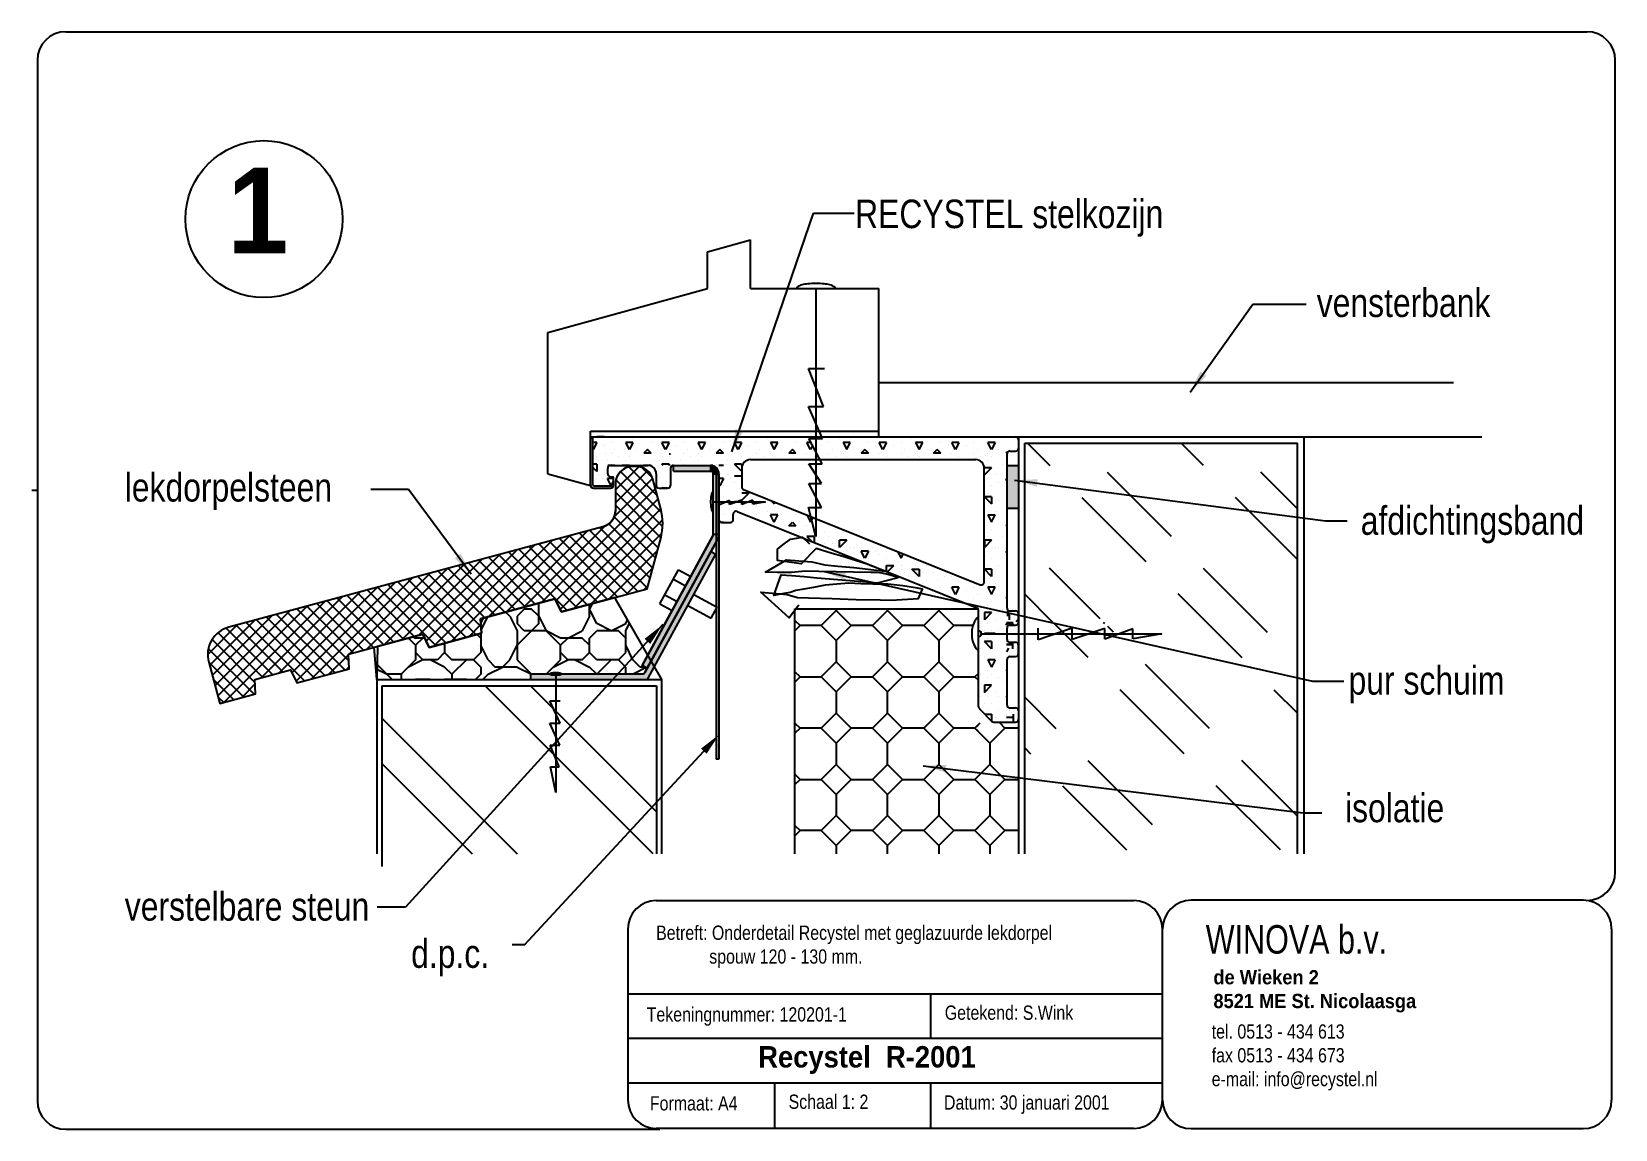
# Model space of a CAD drawing. Extents: x 0 to 555, y 3 to 388.
import ezdxf

# ---------------------------------------------------------------- set-up
doc = ezdxf.new("R2010")
doc.units = 0
doc.header["$MEASUREMENT"] = 0
doc.layers.add('LAYER01', color=7, linetype='CONTINUOUS')
doc.layers.add('RAAMDORPEL', color=7, linetype='CONTINUOUS')
doc.styles.get("Standard").update_dxf_attribs({"font": 'ARIBLK.TTF', "width": 0.8, "height": 30})

msp = doc.modelspace()

# ---------------------------------------------------------------- texts
at = {"layer": 'LAYER01', "color": 7, "linetype": 'Continuous', "attachment_point": 1}
for s, insert, char_height, width in [('1', (68.62, 340.08), 30, 65.2088), ('{\\fArial|b0|i0|c0|p34;RECYSTEL stelkozijn}', (288.7, 328.91), 10, 139.5563), ('{\\fArial|b0|i0|c0|p34;vensterbank}', (450.55, 297.77), 10, 119.3245), ('{\\fArial|b0|i0|c0|p34;lekdorpelsteen}', (32.63, 233.09), 10, 116.6292), ('{\\fArial|b0|i0|c0|p34;afdichtingsband}', (465.98, 221.43), 10, 120.6165), ('{\\fArial|b0|i0|c0|p34;pur schuim}', (461.7, 165.43), 10, 98.6863), ('{\\fArial|b0|i0|c0|p34;isolatie}', (460.47, 120.71), 10, 138.5595), ('{\\fArial|b0|i0|c0|p34;verstelbare steun}', (32.65, 86.21), 10, 121.6134), ('{\\fArial|b0|i0|c0|p34;d.p.c.}', (133.05, 69.67), 10, 63.3562)]:
    msp.add_mtext(s, dxfattribs=dict(at, insert=insert, char_height=char_height, width=width))

# ---------------------------------------------------------------- blocks, each defined once
blk = doc.blocks.new('R2001-1-G1')
at = {"layer": 'LAYER01', "color": 7, "linetype": 'Continuous'}
for p, q in [((251.46, 226.06), (248.97, 223.57)), ((251.46, 226.06), (248.97, 226.06)), ((251.46, 222.25), (251.46, 222.25)), ((254, 224.79), (254, 224.79)), ((255.27, 223.52), (255.27, 223.52)), ((256.54, 222.25), (256.54, 222.25)), ((259.11, 223.49), (260.35, 222.25)), ((260.35, 222.99), (260.35, 222.25)), ((254, 218.44), (254, 218.44)), ((257.81, 219.71), (257.81, 219.71)), ((260.35, 215.9), (259.08, 218.44)), ((261.62, 218.44), (259.08, 218.44)), ((260.35, 215.9), (261.62, 218.44)), ((261.62, 219.71), (261.62, 219.71)), ((262.89, 218.44), (262.89, 218.44)), ((267.97, 218.44), (267.97, 218.44)), ((270.51, 217.17), (270.51, 217.17)), ((271.81, 218.39), (273.05, 215.9)), ((273.87, 217.55), (273.05, 215.9)), ((265.43, 214.63), (266.7, 215.9)), ((267.97, 214.63), (265.43, 214.63)), ((266.7, 215.9), (267.97, 214.63)), ((269.24, 212.09), (269.24, 212.09)), ((271.78, 214.63), (271.78, 214.63)), ((274.32, 213.36), (274.32, 213.36)), ((278.13, 212.09), (278.13, 212.09)), ((279.4, 214.63), (279.4, 214.63)), ((281.94, 213.36), (281.94, 213.36)), ((284.48, 212.09), (284.48, 212.09)), ((271.78, 210.82), (273.53, 209.07)), ((274.32, 210.82), (271.78, 210.82)), ((274.32, 210.82), (274.32, 208.75)), ((278.13, 208.28), (278.13, 208.28)), ((279.4, 210.82), (279.4, 210.82)), ((279.4, 209.55), (279.4, 209.55)), ((280.67, 208.28), (280.67, 208.28)), ((281.94, 205.74), (281.94, 205.74)), ((285.75, 209.55), (283.21, 207.01)), ((285.75, 209.55), (283.21, 209.55)), ((283.21, 207.01), (283.21, 209.55)), ((284.48, 205.74), (284.48, 205.74)), ((287.02, 207.01), (287.02, 207.01)), ((288.29, 207.01), (288.29, 207.01)), ((289.56, 210.82), (289.56, 210.82)), ((290.83, 208.28), (290.83, 208.28)), ((292.1, 203.2), (290.83, 205.74)), ((293.37, 205.74), (290.83, 205.74)), ((292.1, 209.55), (292.1, 209.55)), ((293.37, 205.74), (292.1, 203.2)), ((294.64, 207.01), (294.64, 207.01)), ((295.91, 205.74), (295.91, 205.74)), ((299.72, 205.74), (299.72, 205.74)), ((303.6, 205.59), (304.8, 203.2)), ((293.37, 203.2), (293.37, 203.2)), ((297.18, 204.47), (297.18, 204.47)), ((299.72, 203.2), (299.72, 203.2)), ((299.72, 200.66), (302.26, 200.66)), ((299.72, 198.53), (299.72, 200.66)), ((300.01, 198.41), (302.26, 200.66)), ((303.53, 201.93), (303.53, 201.93)), ((304.8, 203.2), (305.59, 204.79)), ((304.8, 200.66), (304.8, 200.66)), ((308.61, 203.2), (308.61, 203.2)), ((309.88, 200.66), (309.88, 200.66)), ((309.88, 200.66), (309.88, 200.66)), ((313.69, 200.66), (313.69, 200.66)), ((304.8, 199.39), (304.8, 199.39)), ((306.07, 198.12), (306.07, 198.12)), ((307.34, 196.85), (307.34, 196.85)), ((311.15, 196.85), (308.61, 199.39)), ((308.61, 199.39), (311.15, 199.39)), ((311.15, 199.39), (311.15, 196.85)), ((312.42, 198.12), (312.42, 198.12)), ((313.69, 195.58), (313.69, 195.58)), ((316.23, 199.39), (316.23, 199.39)), ((316.23, 198.12), (316.23, 198.12)), ((317.5, 195.58), (317.5, 195.58)), ((318.77, 199.39), (318.77, 199.39)), ((320.04, 196.85), (320.04, 196.85)), ((321.31, 198.12), (321.31, 198.12)), ((312.42, 194.31), (312.42, 194.31)), ((318.77, 193.04), (318.77, 193.04)), ((321.31, 191.77), (321.31, 191.77))]:
    blk.add_line(p, q, dxfattribs=at)
blk = doc.blocks.new('R2001-1-G2')
at = {"layer": 'LAYER01', "color": 7, "linetype": 'Continuous'}
for p, q in [((282.11, 184.87), (276.85, 179.6)), ((282.11, 185.44), (282.11, 184.87)), ((287.37, 179.61), (282.11, 184.87)), ((294.81, 179.6), (300.07, 184.87)), ((300.07, 184.87), (300.07, 185.44)), ((300.07, 184.87), (305.33, 179.61)), ((318.03, 184.87), (312.77, 179.6)), ((318.03, 185.44), (318.03, 184.87)), ((323.29, 179.61), (318.03, 184.87)), ((267.62, 181.39), (269.41, 179.61)), ((269.41, 179.6), (267.62, 177.81)), ((276.85, 179.61), (269.41, 179.61)), ((276.85, 179.61), (282.11, 174.34)), ((282.11, 174.34), (287.37, 179.6)), ((294.81, 179.61), (287.37, 179.61)), ((300.07, 174.34), (294.81, 179.61)), ((305.33, 179.6), (300.07, 174.34)), ((312.77, 179.61), (305.33, 179.61)), ((312.77, 179.61), (318.03, 174.34)), ((318.03, 174.34), (323.29, 179.6)), ((329.98, 179.61), (323.29, 179.61)), ((282.11, 174.34), (282.11, 166.91)), ((300.07, 166.91), (300.07, 174.34)), ((318.03, 174.34), (318.03, 166.91)), ((276.85, 161.64), (282.11, 166.9)), ((282.11, 166.91), (287.37, 161.64)), ((300.07, 166.9), (294.81, 161.64)), ((305.33, 161.64), (300.07, 166.91)), ((312.77, 161.64), (318.03, 166.9)), ((318.03, 166.91), (323.29, 161.64)), ((269.41, 161.64), (267.62, 163.43)), ((267.62, 159.85), (269.41, 161.64)), ((269.41, 161.65), (276.85, 161.65)), ((282.11, 156.38), (276.85, 161.64)), ((287.37, 161.64), (282.11, 156.38)), ((287.37, 161.65), (294.81, 161.65)), ((294.81, 161.64), (300.07, 156.38)), ((300.07, 156.38), (305.33, 161.64)), ((305.33, 161.65), (312.77, 161.65)), ((318.03, 156.38), (312.77, 161.64)), ((323.29, 161.64), (318.03, 156.38)), ((323.29, 161.65), (330.73, 161.65)), ((331.8, 162.71), (330.73, 161.64)), ((330.73, 161.64), (331.8, 160.57)), ((282.11, 156.38), (282.11, 148.94)), ((300.07, 148.94), (300.07, 156.38)), ((318.03, 156.38), (318.03, 148.94)), ((267.62, 145.47), (269.41, 143.68)), ((282.11, 148.94), (276.85, 143.68)), ((287.37, 143.68), (282.11, 148.94)), ((294.81, 143.68), (300.07, 148.94)), ((300.07, 148.94), (305.33, 143.68)), ((318.03, 148.94), (312.77, 143.68)), ((323.29, 143.68), (318.03, 148.94)), ((330.73, 143.68), (331.8, 144.75)), ((269.41, 143.68), (267.62, 141.89)), ((276.85, 143.69), (269.41, 143.69)), ((276.85, 143.68), (282.11, 138.42)), ((282.11, 138.42), (287.37, 143.68)), ((294.81, 143.69), (287.37, 143.69)), ((300.07, 138.42), (294.81, 143.68)), ((305.33, 143.68), (300.07, 138.42)), ((312.77, 143.69), (305.33, 143.69)), ((312.77, 143.68), (318.03, 138.42)), ((318.03, 138.42), (323.29, 143.68)), ((330.73, 143.69), (323.29, 143.69)), ((331.8, 142.61), (330.73, 143.68)), ((282.11, 138.42), (282.11, 130.98)), ((300.07, 130.98), (300.07, 138.42)), ((318.03, 138.42), (318.03, 130.98)), ((276.85, 125.72), (282.11, 130.98)), ((282.11, 130.98), (287.37, 125.72)), ((300.07, 130.98), (294.81, 125.72)), ((305.33, 125.72), (300.07, 130.98)), ((312.77, 125.72), (318.03, 130.98)), ((318.03, 130.98), (323.29, 125.72)), ((269.41, 125.72), (267.62, 127.51)), ((267.62, 123.93), (269.41, 125.72)), ((269.41, 125.73), (276.85, 125.73)), ((282.11, 120.46), (276.85, 125.72)), ((287.37, 125.72), (282.11, 120.46)), ((287.37, 125.73), (294.81, 125.73)), ((294.81, 125.72), (300.07, 120.46)), ((300.07, 120.46), (305.33, 125.72)), ((305.33, 125.73), (312.77, 125.73)), ((318.03, 120.46), (312.77, 125.72)), ((323.29, 125.72), (318.03, 120.46)), ((323.29, 125.73), (330.73, 125.73)), ((331.8, 126.79), (330.73, 125.72)), ((330.73, 125.72), (331.8, 124.65)), ((282.11, 120.46), (282.11, 113.02)), ((300.07, 113.02), (300.07, 120.46)), ((318.03, 120.46), (318.03, 113.02)), ((282.11, 113.02), (276.85, 107.76)), ((287.37, 107.76), (282.11, 113.02)), ((294.81, 107.76), (300.07, 113.02)), ((300.07, 113.02), (305.33, 107.76)), ((318.03, 113.02), (312.77, 107.76)), ((323.29, 107.76), (318.03, 113.02)), ((267.62, 109.55), (269.41, 107.76)), ((269.41, 107.76), (267.62, 105.97)), ((276.85, 107.76), (269.41, 107.76)), ((276.85, 107.76), (282.11, 102.5)), ((282.11, 102.5), (287.37, 107.76)), ((294.81, 107.76), (287.37, 107.76)), ((300.07, 102.5), (294.81, 107.76)), ((305.33, 107.76), (300.07, 102.5)), ((312.77, 107.76), (305.33, 107.76)), ((312.77, 107.76), (318.03, 102.5)), ((318.03, 102.5), (323.29, 107.76)), ((330.73, 107.76), (323.29, 107.76)), ((330.73, 107.76), (331.8, 108.83)), ((331.8, 106.69), (330.73, 107.76)), ((282.11, 102.5), (282.11, 99.65)), ((300.07, 99.65), (300.07, 102.5)), ((318.03, 102.5), (318.03, 99.65))]:
    blk.add_line(p, q, dxfattribs=at)
blk = doc.blocks.new('R2001-1-G3')
at = {"layer": 'LAYER01', "color": 7, "linetype": 'Continuous'}
for p, q in [((283.21, 245.11), (283.21, 245.11)), ((287.02, 245.11), (287.02, 245.11)), ((308.61, 245.11), (308.61, 245.11)), ((312.42, 245.11), (312.42, 245.11)), ((276.86, 242.57), (276.86, 242.57)), ((279.4, 243.84), (279.4, 243.84)), ((279.4, 240.03), (279.4, 240.03)), ((280.67, 241.3), (280.67, 241.3)), ((281.94, 238.76), (281.94, 238.76)), ((284.48, 243.84), (285.75, 241.3)), ((287.02, 243.84), (284.48, 243.84)), ((284.48, 240.03), (284.48, 240.03)), ((285.75, 241.3), (287.02, 243.84)), ((285.75, 238.76), (285.75, 238.76)), ((288.29, 241.3), (288.29, 241.3)), ((292.1, 241.3), (290.83, 240.03)), ((293.37, 240.03), (290.83, 240.03)), ((292.1, 241.3), (293.37, 240.03)), ((293.37, 243.84), (293.37, 243.84)), ((295.91, 242.57), (295.91, 242.57)), ((298.45, 241.3), (297.18, 243.84)), ((299.72, 243.84), (297.18, 243.84)), ((297.18, 240.03), (297.18, 240.03)), ((299.72, 243.84), (298.45, 241.3)), ((299.72, 238.76), (299.72, 238.76)), ((302.26, 242.57), (302.26, 242.57)), ((304.8, 243.84), (304.8, 243.84)), ((304.8, 240.03), (304.8, 240.03)), ((306.07, 241.3), (306.07, 241.3)), ((307.34, 238.76), (307.34, 238.76)), ((309.88, 243.84), (311.15, 241.3)), ((312.42, 243.84), (309.88, 243.84)), ((309.88, 240.03), (309.88, 240.03)), ((311.15, 241.3), (312.42, 243.84)), ((311.15, 238.76), (311.15, 238.76)), ((313.69, 241.3), (313.69, 241.3)), ((316.23, 240.03), (317.5, 241.3)), ((318.77, 240.03), (316.23, 240.03)), ((318.77, 240.03), (317.5, 241.3)), ((318.77, 243.84), (318.77, 243.84)), ((321.31, 242.57), (321.31, 242.57)), ((323.85, 241.3), (322.58, 243.84)), ((325.12, 243.84), (322.58, 243.84)), ((322.58, 240.03), (322.58, 240.03)), ((325.12, 243.84), (323.85, 241.3)), ((325.12, 238.76), (325.12, 238.76)), ((327.66, 242.57), (327.66, 242.57)), ((330.2, 243.84), (330.2, 243.84)), ((330.2, 240.03), (330.2, 240.03)), ((331.47, 241.3), (331.47, 241.3)), ((332.74, 238.76), (332.74, 238.76))]:
    blk.add_line(p, q, dxfattribs=at)
blk = doc.blocks.new('R2001-1-G4')
at = {"layer": 'LAYER01', "color": 7, "linetype": 'Continuous'}
for p, q in [((204.7, 227.15), (212.86, 235.31)), ((215.93, 233.89), (204.7, 222.65)), ((207.52, 234.46), (205.61, 232.56)), ((220.89, 219.15), (206.43, 233.6)), ((209.31, 235.22), (219.32, 225.2)), ((217.65, 231.37), (213.97, 235.04)), ((204.26, 217.73), (217.71, 231.18)), ((204.84, 230.7), (221.21, 214.33)), ((218.67, 227.64), (178.73, 187.71)), ((183.81, 188.3), (219.61, 224.1)), ((220.62, 210.43), (204.7, 226.35)), ((220.56, 220.56), (185.29, 185.29)), ((190.07, 185.58), (221.2, 216.71)), ((218.73, 203.35), (204.28, 217.79)), ((204.7, 221.87), (219.68, 206.89)), ((160.33, 182.78), (188.61, 211.06)), ((194.75, 212.71), (166.47, 184.43)), ((172.59, 186.07), (200.95, 214.42)), ((188.56, 211.06), (208.98, 190.65)), ((212.52, 191.59), (192.1, 212.01)), ((195.65, 212.96), (215.88, 192.72)), ((220.94, 211.96), (196.21, 187.22)), ((216.83, 196.27), (199.19, 213.91)), ((202.35, 215.23), (217.78, 199.8)), ((170.22, 206.13), (138.28, 174.2)), ((141, 172.42), (176.35, 207.78)), ((182.48, 209.42), (147.13, 174.07)), ((191.27, 185.9), (170.86, 206.31)), ((174.4, 207.26), (194.81, 186.85)), ((198.36, 187.8), (177.94, 208.21)), ((181.48, 209.16), (201.89, 188.75)), ((205.44, 189.7), (185.02, 210.11)), ((202.33, 188.87), (219.42, 205.95)), ((123.53, 172.92), (151.82, 201.21)), ((157.94, 202.85), (129.66, 174.56)), ((135.79, 176.21), (164.08, 204.49)), ((165.94, 184.29), (149.61, 200.62)), ((153.15, 201.57), (169.48, 185.24)), ((173.02, 186.19), (156.69, 202.52)), ((160.23, 203.47), (176.56, 187.14)), ((180.1, 188.09), (163.78, 204.42)), ((167.31, 205.37), (187.73, 184.95)), ((92.74, 160.09), (127.28, 194.64)), ((133.42, 196.28), (98.06, 160.92)), ((111.26, 169.63), (139.54, 197.92)), ((145.68, 199.56), (117.39, 171.28)), ((148.77, 174.51), (128.36, 194.93)), ((131.9, 195.88), (152.32, 175.46)), ((155.86, 176.41), (135.44, 196.82)), ((138.99, 197.77), (157.57, 179.19)), ((158.86, 182.39), (142.53, 198.72)), ((146.06, 199.67), (162.39, 183.34)), ((217.77, 199.81), (208.47, 190.51)), ((108.88, 189.71), (80.6, 161.42)), ((86.73, 163.06), (115.02, 191.35)), ((121.14, 192.99), (91.25, 163.1)), ((123.45, 172.9), (107.11, 189.24)), ((110.65, 190.19), (126.99, 173.86)), ((130.52, 174.8), (114.19, 191.13)), ((117.74, 192.08), (134.07, 175.75)), ((141.7, 172.62), (121.28, 193.03)), ((124.82, 193.98), (145.23, 173.57)), ((214.61, 192.16), (216.13, 193.67)), ((64.28, 158.58), (90.48, 184.78)), ((96.62, 186.42), (65.23, 155.03)), ((67.39, 152.71), (102.75, 188.06)), ((106.28, 163.13), (85.87, 183.54)), ((89.41, 184.49), (109.82, 164.08)), ((111.18, 167.21), (92.95, 185.44)), ((96.49, 186.39), (112.82, 170.06)), ((116.36, 171.01), (100.03, 187.34)), ((103.57, 188.29), (119.9, 171.95)), ((72.08, 179.85), (61.73, 169.49)), ((62.38, 165.65), (78.22, 181.49)), ((84.35, 183.13), (63.33, 162.11)), ((68.21, 178.76), (84.49, 162.47)), ((88.03, 163.42), (71.7, 179.75)), ((75.24, 180.7), (95.66, 160.28)), ((99.2, 161.23), (78.78, 181.65)), ((82.32, 182.59), (102.73, 162.18)), ((153.26, 175.71), (157.52, 179.97)), ((63.26, 174.71), (78.26, 159.72)), ((80.95, 161.52), (65.36, 177.11)), ((77.95, 155.54), (61.97, 171.52)), ((62.05, 166.95), (74.41, 154.59)), ((104.19, 162.56), (111.04, 169.41)), ((111.31, 165.19), (110.33, 164.21)), ((70.86, 153.64), (63.68, 160.82)), ((78.29, 159.11), (73.53, 154.35)), ((65.32, 154.69), (67.32, 152.69))]:
    blk.add_line(p, q, dxfattribs=at)
blk = doc.blocks.new('R2001-1-G5')
at = {"layer": 'LAYER01', "color": 7, "linetype": 'Continuous'}
for p, q in [((204.7, 227.15), (212.86, 235.31)), ((215.93, 233.89), (204.7, 222.65)), ((207.52, 234.46), (205.61, 232.56)), ((220.89, 219.15), (206.43, 233.6)), ((209.31, 235.22), (219.32, 225.2)), ((217.65, 231.37), (213.97, 235.04)), ((204.26, 217.73), (217.71, 231.18)), ((204.84, 230.7), (221.21, 214.33)), ((218.67, 227.64), (178.73, 187.71)), ((183.81, 188.3), (219.61, 224.1)), ((220.62, 210.43), (204.7, 226.35)), ((220.56, 220.56), (185.29, 185.29)), ((190.07, 185.58), (221.2, 216.71)), ((218.73, 203.35), (204.28, 217.79)), ((204.7, 221.87), (219.68, 206.89)), ((160.33, 182.78), (188.61, 211.06)), ((194.75, 212.71), (166.47, 184.43)), ((172.59, 186.07), (200.95, 214.42)), ((188.56, 211.06), (208.98, 190.65)), ((212.52, 191.59), (192.1, 212.01)), ((195.65, 212.96), (215.88, 192.72)), ((220.94, 211.96), (196.21, 187.22)), ((216.83, 196.27), (199.19, 213.91)), ((202.35, 215.23), (217.78, 199.8)), ((170.22, 206.13), (138.28, 174.2)), ((141, 172.42), (176.35, 207.78)), ((182.48, 209.42), (147.13, 174.07)), ((191.27, 185.9), (170.86, 206.31)), ((174.4, 207.26), (194.81, 186.85)), ((198.36, 187.8), (177.94, 208.21)), ((181.48, 209.16), (201.89, 188.75)), ((205.44, 189.7), (185.02, 210.11)), ((202.33, 188.87), (219.42, 205.95)), ((123.53, 172.92), (151.82, 201.21)), ((157.94, 202.85), (129.66, 174.56)), ((135.79, 176.21), (164.08, 204.49)), ((165.94, 184.29), (149.61, 200.62)), ((153.15, 201.57), (169.48, 185.24)), ((173.02, 186.19), (156.69, 202.52)), ((160.23, 203.47), (176.56, 187.14)), ((180.1, 188.09), (163.78, 204.42)), ((167.31, 205.37), (187.73, 184.95)), ((92.74, 160.09), (127.28, 194.64)), ((133.42, 196.28), (98.06, 160.92)), ((111.26, 169.63), (139.54, 197.92)), ((145.68, 199.56), (117.39, 171.28)), ((148.77, 174.51), (128.36, 194.93)), ((131.9, 195.88), (152.32, 175.46)), ((155.86, 176.41), (135.44, 196.82)), ((138.99, 197.77), (157.57, 179.19)), ((158.86, 182.39), (142.53, 198.72)), ((146.06, 199.67), (162.39, 183.34)), ((217.77, 199.81), (208.47, 190.51)), ((108.88, 189.71), (80.6, 161.42)), ((86.73, 163.06), (115.02, 191.35)), ((121.14, 192.99), (91.25, 163.1)), ((123.45, 172.9), (107.11, 189.24)), ((110.65, 190.19), (126.99, 173.86)), ((130.52, 174.8), (114.19, 191.13)), ((117.74, 192.08), (134.07, 175.75)), ((141.7, 172.62), (121.28, 193.03)), ((124.82, 193.98), (145.23, 173.57)), ((214.61, 192.16), (216.13, 193.67)), ((64.28, 158.58), (90.48, 184.78)), ((96.62, 186.42), (65.23, 155.03)), ((67.39, 152.71), (102.75, 188.06)), ((106.28, 163.13), (85.87, 183.54)), ((89.41, 184.49), (109.82, 164.08)), ((111.18, 167.21), (92.95, 185.44)), ((96.49, 186.39), (112.82, 170.06)), ((116.36, 171.01), (100.03, 187.34)), ((103.57, 188.29), (119.9, 171.95)), ((72.08, 179.85), (61.73, 169.49)), ((62.38, 165.65), (78.22, 181.49)), ((84.35, 183.13), (63.33, 162.11)), ((68.21, 178.76), (84.49, 162.47)), ((88.03, 163.42), (71.7, 179.75)), ((75.24, 180.7), (95.66, 160.28)), ((99.2, 161.23), (78.78, 181.65)), ((82.32, 182.59), (102.73, 162.18)), ((153.26, 175.71), (157.52, 179.97)), ((63.26, 174.71), (78.26, 159.72)), ((80.95, 161.52), (65.36, 177.11)), ((77.95, 155.54), (61.97, 171.52)), ((62.05, 166.95), (74.41, 154.59)), ((104.19, 162.56), (111.04, 169.41)), ((111.31, 165.19), (110.33, 164.21)), ((70.86, 153.64), (63.68, 160.82)), ((78.29, 159.11), (73.53, 154.35)), ((65.32, 154.69), (67.32, 152.69))]:
    blk.add_line(p, q, dxfattribs=at)
blk = doc.blocks.new('R2001-1-G6')
at = {"layer": 'LAYER01', "color": 7, "linetype": 'Continuous'}
for p, q in [((217.89, 99.65), (158.99, 158.55)), ((219.11, 114.3), (174.86, 158.55)), ((122.78, 147.13), (170.26, 99.65)), ((122.78, 131.26), (154.38, 99.65))]:
    blk.add_line(p, q, dxfattribs=at)
blk = doc.blocks.new('R2001-1-G7')
at = {"layer": 'LAYER01', "color": 7, "linetype": 'Continuous'}
for p, q in [((167.64, 182.88), (166.17, 184.35)), ((170.18, 185.42), (170.16, 185.42)), ((170.19, 185.43), (170.18, 185.42)), ((172.72, 185.42), (170.18, 182.88)), ((175.26, 185.42), (172.72, 185.42)), ((177.8, 182.88), (175.26, 185.42)), ((177.8, 180.34), (177.8, 187.46)), ((196.52, 187.31), (195.58, 185.42)), ((195.58, 182.88), (195.58, 187.05)), ((198.12, 180.34), (195.58, 185.42)), ((157.49, 180.37), (158.45, 182.28)), ((157.64, 178.12), (159.92, 182.67)), ((167.64, 182.88), (170.18, 177.8)), ((170.18, 182.88), (170.18, 180.34)), ((177.8, 180.34), (170.18, 172.72)), ((172.72, 177.8), (170.18, 180.34)), ((170.18, 177.8), (170.18, 167.64)), ((180.34, 177.8), (172.72, 177.8)), ((177.8, 182.88), (180.34, 177.8)), ((185.42, 172.72), (180.34, 177.8)), ((185.42, 175.26), (180.34, 177.8)), ((187.96, 175.26), (193.04, 177.8)), ((195.58, 182.88), (193.04, 177.8)), ((195.58, 175.26), (198.12, 177.8)), ((203.2, 177.8), (198.12, 180.34)), ((205.74, 177.8), (198.12, 177.8)), ((203.2, 177.8), (208.28, 180.34)), ((208.28, 175.26), (205.74, 177.8)), ((208.28, 180.34), (208.92, 181.62)), ((208.28, 177.8), (209.6, 180.44)), ((208.28, 170.18), (208.28, 177.8)), ((132.12, 175.23), (134.62, 172.72)), ((133.79, 175.68), (134.62, 175.26)), ((137.75, 175.26), (134.62, 175.26)), ((137.16, 175.26), (134.62, 172.72)), ((134.62, 172.72), (134.62, 167.64)), ((137.63, 175.5), (137.16, 175.26)), ((144.21, 173.29), (144.78, 172.72)), ((144.78, 173.44), (144.78, 170.18)), ((156.23, 176.51), (157.48, 175.26)), ((157.48, 176.84), (157.48, 170.18)), ((160.02, 167.64), (157.48, 172.72)), ((167.64, 167.64), (170.18, 172.72)), ((193.04, 175.26), (185.42, 175.26)), ((185.42, 172.72), (187.96, 175.26)), ((185.42, 167.64), (185.42, 172.72)), ((195.58, 172.72), (193.04, 175.26)), ((195.58, 170.18), (195.58, 175.26)), ((210.82, 167.64), (208.28, 172.72)), ((134.62, 167.64), (129.54, 162.56)), ((137.16, 167.64), (132.08, 165.1)), ((134.62, 170.18), (137.16, 167.64)), ((142.24, 167.64), (137.16, 167.64)), ((144.78, 165.1), (139.7, 167.64)), ((144.78, 170.18), (142.24, 167.64)), ((144.78, 170.18), (147.32, 167.64)), ((154.94, 167.64), (147.32, 167.64)), ((152.4, 167.64), (147.32, 162.56)), ((157.48, 170.18), (154.94, 167.64)), ((154.94, 167.64), (157.48, 165.1)), ((160.02, 167.64), (162.56, 165.1)), ((165.1, 165.1), (167.64, 167.64)), ((170.18, 167.64), (175.15, 162.67)), ((180.46, 162.68), (185.42, 167.64)), ((182.88, 165.1), (187.96, 167.64)), ((187.96, 167.64), (185.42, 170.18)), ((193.04, 167.64), (187.96, 167.64)), ((190.5, 167.64), (195.58, 165.1)), ((193.04, 167.64), (195.58, 170.18)), ((198.12, 167.64), (195.58, 170.18)), ((205.74, 167.64), (198.12, 167.64)), ((198.23, 162.68), (203.2, 167.64)), ((205.74, 167.64), (208.28, 170.18)), ((208.28, 165.1), (205.74, 167.64)), ((213.36, 165.1), (210.82, 167.64)), ((124.46, 162.56), (121.05, 164.27)), ((126.34, 160.68), (121.08, 165.94)), ((129.54, 162.56), (124.46, 162.56)), ((129.54, 162.56), (129.54, 160.68)), ((144.78, 165.1), (147.32, 162.56)), ((147.32, 162.56), (147.32, 160.68)), ((157.48, 162.56), (155.59, 160.67)), ((157.48, 165.1), (157.48, 162.56)), ((160.02, 162.56), (158.13, 160.68)), ((160.02, 162.56), (165.1, 165.1)), ((170.18, 165.1), (162.56, 165.1)), ((170.18, 165.1), (175.03, 162.67)), ((198, 162.68), (195.58, 165.1)), ((208.28, 162.68), (208.28, 165.1)), ((215.46, 164.88), (211.06, 162.68)), ((215.06, 165.1), (213.36, 165.1)), ((139.7, 160.68), (134.62, 160.68)), ((139.7, 160.68), (137.16, 160.68)), ((147.32, 160.68), (144.78, 160.68)), ((149.86, 160.68), (147.32, 160.68)), ((152.4, 160.68), (149.86, 160.68))]:
    blk.add_line(p, q, dxfattribs=at)
blk = doc.blocks.new('R2001-1-G8')
at = {"layer": 'LAYER01', "color": 7, "linetype": 'Continuous'}
for p, q in [((207.01, 245.11), (207.01, 245.11)), ((210.82, 245.11), (210.82, 245.11)), ((203.2, 243.84), (203.2, 243.84)), ((203.2, 240.03), (203.2, 240.03)), ((204.47, 241.3), (204.47, 241.3)), ((205.74, 238.76), (205.74, 238.76)), ((209.55, 241.3), (208.28, 243.84)), ((210.82, 243.84), (208.28, 243.84)), ((208.28, 240.03), (208.28, 240.03)), ((210.82, 243.84), (209.55, 241.3)), ((209.55, 238.76), (209.55, 238.76)), ((212.09, 241.3), (212.09, 241.3)), ((215.9, 241.3), (214.63, 240.03)), ((217.17, 240.03), (214.63, 240.03)), ((217.17, 240.03), (215.9, 241.3)), ((217.17, 243.84), (217.17, 243.84)), ((203.2, 235.77), (201.97, 235.77)), ((203.2, 236.22), (203.2, 236.22)), ((204.47, 235.77), (203.2, 235.77)), ((203.2, 235.77), (203.2, 235.77)), ((203.2, 235.77), (203.2, 235.77)), ((203.2, 235.77), (203.2, 235.77)), ((209.55, 235.77), (207.01, 235.77)), ((209.55, 235.77), (207.01, 235.77)), ((208.28, 237.49), (208.28, 237.49)), ((208.28, 235.77), (208.28, 235.77)), ((213.36, 236.22), (213.36, 236.22)), ((214.63, 236.22), (214.63, 236.22)), ((217.17, 235.77), (214.63, 235.77)), ((214.63, 235.77), (214.63, 235.77)), ((218.44, 237.49), (218.44, 237.49))]:
    blk.add_line(p, q, dxfattribs=at)
blk = doc.blocks.new('R2001-1-G9')
at = {"layer": 'LAYER01', "color": 7, "linetype": 'Continuous'}
for p, q in [((200.66, 245.72), (198.12, 245.72)), ((198.12, 243.84), (196.77, 243.84)), ((196.85, 241.3), (196.77, 241.46)), ((198.12, 243.84), (196.85, 241.3)), ((197.51, 243.84), (197.51, 243.84)), ((198.12, 238.76), (198.12, 238.76)), ((200.05, 242.57), (200.05, 242.57)), ((200.66, 242.57), (200.66, 242.57)), ((201.32, 240.03), (201.32, 240.03)), ((198.12, 236.22), (196.77, 236.22)), ((198.12, 233.68), (196.77, 235.03)), ((198.12, 236.22), (198.12, 233.68)), ((198.78, 237.49), (198.78, 237.49)), ((201.93, 237.49), (201.93, 237.49)), ((201.93, 233.68), (201.93, 233.68)), ((197.51, 228.6), (197.51, 228.6)), ((198.12, 231.14), (198.12, 231.14)), ((198.12, 228.6), (198.12, 228.6)), ((198.78, 232.41), (198.78, 232.41)), ((200.05, 231.14), (200.05, 231.14)), ((200.66, 232.41), (200.66, 232.41)), ((201.32, 229.87), (201.32, 229.87)), ((203.2, 228.6), (201.93, 231.14)), ((203.2, 231.14), (201.93, 231.14)), ((203.97, 231.14), (203.2, 231.14)), ((203.2, 228.6), (203.97, 230.14))]:
    blk.add_line(p, q, dxfattribs=at)
blk = doc.blocks.new('R2001-1-G10')
at = {"layer": 'LAYER01', "color": 7, "linetype": 'Continuous'}
for p, q in [((222.57, 245.11), (222.57, 245.11)), ((219.71, 242.57), (219.71, 242.57)), ((222.25, 241.3), (220.98, 243.84)), ((223.52, 243.84), (220.98, 243.84)), ((220.98, 240.03), (220.98, 240.03)), ((221.3, 238.76), (221.3, 238.76)), ((223.52, 243.84), (222.25, 241.3)), ((223.97, 239.71), (223.52, 239.71)), ((223.52, 238.76), (223.52, 238.76)), ((223.84, 241.3), (223.84, 241.3)), ((219.71, 235.77), (219.71, 235.77)), ((220.03, 237.49), (220.03, 237.49)), ((221.43, 235.77), (220.98, 236.22)), ((223.52, 236.22), (220.98, 236.22)), ((223.52, 236.22), (223.52, 235.77))]:
    blk.add_line(p, q, dxfattribs=at)
blk = doc.blocks.new('R2001-1-G11')
at = {"layer": 'LAYER01', "color": 7, "linetype": 'Continuous'}
for p, q in [((232.41, 245.11), (232.41, 245.11)), ((236.22, 245.11), (236.22, 245.11)), ((226.06, 242.57), (226.06, 242.57)), ((228.6, 243.84), (228.6, 243.84)), ((228.6, 240.03), (228.6, 240.03)), ((229.87, 241.3), (229.87, 241.3)), ((231.14, 238.76), (231.14, 238.76)), ((234.95, 241.3), (233.68, 243.84)), ((236.22, 243.84), (233.68, 243.84)), ((233.68, 240.03), (233.68, 240.03)), ((234.95, 241.3), (236.22, 243.84)), ((234.95, 238.76), (234.95, 238.76)), ((237.49, 241.3), (237.49, 241.3)), ((240.97, 240.97), (240.03, 240.03)), ((240.97, 240.03), (240.03, 240.03)), ((227.33, 237.49), (227.33, 237.49)), ((228.6, 236.22), (228.6, 236.22)), ((233.68, 237.49), (233.68, 237.49)), ((238.76, 236.22), (238.76, 236.22)), ((240.03, 236.22), (240.03, 236.22)), ((240.97, 232.77), (240.97, 232.77))]:
    blk.add_line(p, q, dxfattribs=at)
blk = doc.blocks.new('R2001-1-G12')
at = {"layer": 'LAYER01', "color": 7, "linetype": 'Continuous'}
for p, q in [((241.3, 241.3), (240.97, 240.97)), ((242.57, 240.03), (240.97, 240.03)), ((241.04, 241.3), (241.04, 241.3)), ((242.57, 240.03), (241.3, 241.3)), ((242.57, 243.84), (242.57, 243.84)), ((245.11, 242.57), (245.11, 242.57)), ((247.65, 241.3), (246.38, 243.84)), ((248.92, 243.84), (246.38, 243.84)), ((246.38, 240.03), (246.38, 240.03)), ((248.92, 243.84), (247.65, 241.3)), ((248.92, 238.76), (248.92, 238.76)), ((242.57, 235.77), (240.97, 235.77)), ((243.58, 236.22), (243.58, 236.22)), ((243.84, 237.49), (243.84, 237.49)), ((245.11, 235.77), (245.11, 235.77)), ((246.84, 235.77), (246.38, 236.22)), ((248.92, 236.22), (246.38, 236.22)), ((248.92, 236.22), (248.92, 235.77)), ((248.97, 235.77), (248.92, 235.77))]:
    blk.add_line(p, q, dxfattribs=at)
blk = doc.blocks.new('R2001-1-G13')
at = {"layer": 'LAYER01', "color": 7, "linetype": 'Continuous'}
for p, q in [((257.81, 245.11), (257.81, 245.11)), ((261.62, 245.11), (261.62, 245.11)), ((251.46, 242.57), (251.46, 242.57)), ((254, 243.84), (254, 243.84)), ((254, 240.03), (254, 240.03)), ((255.27, 241.3), (255.27, 241.3)), ((256.54, 238.76), (256.54, 238.76)), ((259.08, 243.84), (260.35, 241.3)), ((261.62, 243.84), (259.08, 243.84)), ((259.08, 240.03), (259.08, 240.03)), ((260.35, 241.3), (261.62, 243.84)), ((260.35, 238.76), (260.35, 238.76)), ((262.89, 241.3), (262.89, 241.3)), ((266.7, 241.3), (265.43, 240.03)), ((267.97, 240.03), (265.43, 240.03)), ((267.97, 240.03), (266.7, 241.3)), ((267.97, 243.84), (267.97, 243.84)), ((270.51, 242.57), (270.51, 242.57)), ((273.05, 241.3), (271.78, 243.84)), ((273.18, 243.84), (271.78, 243.84)), ((271.78, 240.03), (271.78, 240.03)), ((273.77, 242.73), (273.05, 241.3)), ((274.32, 238.76), (274.32, 238.76)), ((248.97, 234.77), (248.97, 234.77))]:
    blk.add_line(p, q, dxfattribs=at)
blk = doc.blocks.new('R2001-1-G14')
at = {"layer": 'LAYER01', "color": 7, "linetype": 'Continuous'}
for p, q in [((222.97, 227.77), (220.98, 227.77)), ((222.97, 227.77), (220.98, 227.77)), ((221.3, 228.6), (221.3, 228.6)), ((223.52, 228.6), (223.52, 228.6))]:
    blk.add_line(p, q, dxfattribs=at)
blk = doc.blocks.new('R2001-1-G17')
at = {"layer": 'LAYER01', "color": 7, "linetype": 'Continuous'}
for p, q in [((242.57, 235.74), (241.07, 235.74)), ((241.3, 234.95), (241.3, 234.95)), ((245.11, 234.95), (245.11, 234.95)), ((248.8, 233.8), (246.78, 235.83)), ((242.57, 231.14), (241.07, 231.14)), ((241.3, 228.6), (241.07, 229.06)), ((242.57, 231.14), (241.3, 228.6)), ((241.78, 229.87), (241.78, 229.87)), ((242.57, 228.6), (242.57, 228.6)), ((243.84, 232.41), (243.84, 232.41)), ((244.32, 232.41), (244.32, 232.41)), ((245.11, 231.14), (245.11, 231.14)), ((248.8, 231.93), (246.38, 231.93)), ((246.38, 229.87), (246.38, 229.87)), ((241.3, 226.06), (241.3, 226.06)), ((241.78, 223.52), (241.78, 223.52)), ((242.57, 224.79), (242.57, 224.79)), ((245.11, 223.52), (245.11, 223.52)), ((247.27, 222.94), (246.38, 222.94))]:
    blk.add_line(p, q, dxfattribs=at)
blk = doc.blocks.new('R2001-1-G18')
at = {"layer": 'LAYER01', "color": 7, "linetype": 'Continuous'}
for p, q in [((242.57, 218.44), (242.57, 218.44)), ((245.11, 217.17), (245.11, 217.17)), ((242.57, 215.77), (241.97, 215.77)), ((242.57, 215.77), (241.97, 215.77))]:
    blk.add_line(p, q, dxfattribs=at)
blk = doc.blocks.new('R2001-1-G19')
at = {"layer": 'LAYER01', "color": 7, "linetype": 'Continuous'}
for p, q in [((243.84, 222.25), (243.84, 222.25)), ((244.32, 222.25), (244.32, 222.25)), ((246.38, 222.25), (246.38, 222.25)), ((241.3, 220.98), (241.3, 220.98)), ((248.8, 219.02), (248.8, 219.02)), ((248.8, 219.02), (248.8, 219.02))]:
    blk.add_line(p, q, dxfattribs=at)
blk = doc.blocks.new('R2001-1-G20')
at = {"layer": 'LAYER01', "color": 7, "linetype": 'Continuous'}
for p, q in [((349.12, 243.58), (356.97, 235.73)), ((410.85, 235.73), (403, 243.58)), ((377.08, 233.39), (399.53, 210.94)), ((443.77, 220.59), (430.96, 233.39)), ((368.19, 224.51), (390.64, 202.06)), ((443.77, 202.81), (422.07, 224.51)), ((374.56, 182.04), (356.87, 199.72)), ((410.76, 199.72), (433.21, 177.27)), ((358.06, 180.75), (348.15, 190.66)), ((401.87, 190.83), (424.32, 168.38)), ((370.44, 168.38), (358.33, 180.49)), ((376.24, 180.35), (375.84, 180.75)), ((379.32, 177.27), (377.32, 179.27)), ((413, 143.59), (390.55, 166.04)), ((404.11, 134.7), (381.66, 157.16)), ((435.54, 157.16), (443.76, 148.93)), ((348.15, 154.56), (359.12, 143.59)), ((348.15, 136.78), (350.23, 134.7)), ((370.34, 132.37), (392.79, 109.91)), ((443.76, 112.83), (424.23, 132.37)), ((361.45, 123.48), (383.9, 101.03)), ((437.79, 101.03), (415.34, 123.48))]:
    blk.add_line(p, q, dxfattribs=at)
blk = doc.blocks.new('R2001-1-G21')
at = {"layer": 'LAYER01', "color": 7, "linetype": 'Continuous'}
for p, q in [((335.28, 212.09), (335.28, 212.09)), ((341.63, 212.09), (341.63, 212.09)), ((336.55, 209.55), (334.01, 207.01)), ((336.55, 209.55), (334.01, 209.55)), ((334.01, 209.55), (334.01, 207.01)), ((335.28, 205.74), (335.28, 205.74)), ((337.82, 207.01), (337.82, 207.01)), ((339.09, 207.01), (339.09, 207.01)), ((340.36, 210.82), (340.36, 210.82)), ((341.63, 208.28), (341.63, 208.28)), ((341.97, 205.06), (341.63, 205.74)), ((341.97, 205.74), (341.63, 205.74)), ((334.01, 203.2), (334.01, 203.2)), ((335.28, 200.66), (335.28, 200.66)), ((335.28, 200.66), (335.28, 200.66)), ((336.55, 203.2), (336.55, 203.2)), ((339.09, 200.66), (339.09, 200.66)), ((321.31, 198.12), (321.31, 198.12)), ((322.58, 196.85), (322.58, 196.85)), ((325.12, 195.58), (325.12, 195.58)), ((336.55, 196.85), (334.01, 199.39)), ((336.55, 199.39), (334.01, 199.39)), ((336.55, 199.39), (336.55, 196.85)), ((337.82, 198.12), (337.82, 198.12)), ((339.09, 195.58), (339.09, 195.58)), ((341.63, 199.39), (341.63, 199.39)), ((341.63, 198.12), (341.63, 198.12)), ((321.31, 191.77), (321.31, 191.77)), ((323.85, 190.5), (322.58, 193.04)), ((325.12, 193.04), (322.58, 193.04)), ((325.12, 193.04), (323.85, 190.5)), ((327.66, 191.77), (327.66, 191.77)), ((330.2, 193.04), (330.2, 193.04)), ((330.2, 189.23), (330.2, 189.23)), ((331.47, 190.5), (331.47, 190.5)), ((334.01, 194.31), (334.01, 194.31)), ((335.28, 193.04), (336.55, 190.5)), ((337.82, 193.04), (335.28, 193.04)), ((335.28, 189.23), (335.28, 189.23)), ((336.55, 190.5), (337.82, 193.04)), ((337.82, 194.31), (337.82, 194.31)), ((341.63, 189.23), (341.97, 189.57)), ((341.97, 189.23), (341.63, 189.23)), ((332.74, 187.96), (332.74, 187.96)), ((335.28, 186.69), (335.28, 186.69)), ((336.55, 187.96), (336.55, 187.96)), ((340.36, 185.42), (340.36, 185.42)), ((341.63, 187.96), (341.63, 187.96))]:
    blk.add_line(p, q, dxfattribs=at)
blk = doc.blocks.new('R2001-1-G22')
at = {"layer": 'LAYER01', "color": 7, "linetype": 'Continuous'}
for p, q in [((344.17, 147.4), (341.8, 147.4)), ((344.17, 147.36), (341.8, 147.36)), ((342.82, 149.86), (342.82, 149.86)), ((342.9, 149.86), (342.9, 149.86)), ((344.09, 148.59), (344.09, 146.05)), ((344.13, 146.05), (344.13, 146.05)), ((344.17, 148.59), (344.17, 148.59))]:
    blk.add_line(p, q, dxfattribs=at)
blk = doc.blocks.new('R2001-1-G23')
at = {"layer": 'LAYER01', "color": 7, "linetype": 'Continuous'}
blk.add_line((345.44, 146.05), (345.44, 146.05), dxfattribs=at)
blk = doc.blocks.new('R2001-1-G24')
at = {"layer": 'LAYER01', "color": 7, "linetype": 'Continuous'}
for p, q in [((334.01, 177.8), (334.01, 177.8)), ((335.28, 180.34), (335.28, 180.34)), ((336.55, 177.8), (336.55, 177.8)), ((339.09, 177.8), (339.09, 177.8)), ((341.8, 180.01), (341.63, 180.34)), ((341.8, 180.34), (341.63, 180.34)), ((336.55, 171.45), (334.01, 173.99)), ((336.55, 173.99), (334.01, 173.99)), ((335.28, 175.26), (335.28, 175.26)), ((335.28, 175.26), (335.28, 175.26)), ((336.55, 173.99), (336.55, 171.45)), ((337.82, 172.72), (337.82, 172.72)), ((339.09, 172.72), (339.09, 172.72)), ((341.63, 173.99), (341.63, 173.99)), ((341.63, 173.99), (341.63, 173.99)), ((332.74, 171.45), (332.74, 171.45)), ((334.01, 168.91), (334.01, 168.91)), ((335.28, 167.64), (336.55, 165.1)), ((337.82, 167.64), (335.28, 167.64)), ((337.82, 167.64), (336.55, 165.1)), ((337.82, 168.91), (337.82, 168.91)), ((332.74, 162.56), (332.74, 162.56)), ((335.28, 163.83), (335.28, 163.83)), ((335.28, 161.29), (335.28, 161.29)), ((336.55, 162.56), (336.55, 162.56)), ((339.09, 161.29), (339.09, 161.29)), ((341.63, 163.83), (341.8, 164)), ((341.8, 163.83), (341.63, 163.83)), ((341.63, 163.83), (341.63, 163.83)), ((334.01, 156.21), (336.55, 158.75)), ((336.55, 158.75), (334.01, 158.75)), ((334.01, 158.75), (334.01, 156.21)), ((337.82, 156.21), (337.82, 156.21)), ((340.36, 160.02), (340.36, 160.02)), ((341.63, 160.02), (341.63, 160.02)), ((332.74, 154.94), (332.74, 154.94)), ((334.01, 152.4), (334.01, 152.4)), ((335.28, 154.94), (335.28, 154.94)), ((336.55, 152.4), (336.55, 152.4)), ((339.09, 154.94), (339.09, 154.94)), ((341.63, 154.94), (341.8, 154.61)), ((341.63, 154.94), (341.8, 154.94)), ((334.16, 148.59), (336.55, 148.59)), ((335.28, 149.86), (335.28, 149.86)), ((335.28, 149.86), (335.28, 149.86)), ((336.55, 148.59), (336.55, 146.19)), ((337.82, 147.32), (337.82, 147.32)), ((339.09, 149.86), (339.09, 149.86)), ((341.63, 149.86), (341.63, 149.86)), ((341.63, 148.59), (341.63, 148.59))]:
    blk.add_line(p, q, dxfattribs=at)
blk = doc.blocks.new('R2001-1-G25')
at = {"layer": 'LAYER01', "color": 7, "linetype": 'Continuous'}
for p, q in [((332.48, 145.44), (330.73, 143.69)), ((341.25, 143.69), (339.5, 145.44)), ((330.73, 143.69), (330.64, 143.69)), ((335.99, 138.42), (330.73, 143.69)), ((341.25, 143.69), (335.99, 138.43)), ((345.83, 143.69), (341.25, 143.69)), ((335.99, 138.42), (335.99, 130.98)), ((330.73, 125.73), (335.99, 130.99)), ((335.99, 130.99), (341.25, 125.73)), ((330.64, 125.72), (330.73, 125.72)), ((330.73, 125.73), (335.99, 120.47)), ((335.99, 120.47), (341.25, 125.73)), ((341.25, 125.72), (345.83, 125.72)), ((335.99, 120.46), (335.99, 113.02)), ((335.99, 113.02), (330.73, 107.76)), ((341.25, 107.76), (335.99, 113.02)), ((330.73, 107.77), (330.64, 107.77)), ((335.99, 102.5), (330.73, 107.76)), ((341.25, 107.76), (335.99, 102.5)), ((345.83, 107.77), (341.25, 107.77)), ((335.99, 102.5), (335.99, 99.64))]:
    blk.add_line(p, q, dxfattribs=at)
blk = doc.blocks.new('R2001-1-G26')
at = {"layer": 'LAYER01', "color": 7, "linetype": 'Continuous'}
for p, q in [((342.15, 184.71), (342.15, 182.88)), ((342.67, 184.15), (342.67, 181.61)), ((342.9, 184.15), (342.9, 184.15)), ((344.17, 180.57), (341.94, 180.57)), ((344.17, 180.34), (341.94, 180.34)), ((342.15, 180.34), (342.15, 180.34)), ((344.17, 180.34), (343.89, 179.78)), ((343.94, 180.34), (343.94, 180.34)), ((344.69, 181.61), (344.69, 181.61))]:
    blk.add_line(p, q, dxfattribs=at)
blk = doc.blocks.new('R2001-1-G27')
at = {"layer": 'LAYER01', "color": 7, "linetype": 'Continuous'}
for p, q in [((345.94, 181.83), (345.01, 180.91)), ((345.44, 181.61), (345.44, 181.61))]:
    blk.add_line(p, q, dxfattribs=at)
blk = doc.blocks.new('R2001-1-G28')
at = {"layer": 'LAYER01', "color": 7, "linetype": 'Continuous'}
for p, q in [((336.55, 184.15), (334.01, 181.61)), ((336.55, 184.15), (334.01, 184.15)), ((334.01, 184.15), (334.01, 181.61)), ((335.28, 186.69), (335.28, 186.69)), ((339.09, 184.15), (339.09, 184.15)), ((340.36, 185.42), (340.36, 185.42)), ((341.63, 184.15), (341.63, 184.15)), ((332.74, 180.34), (332.74, 180.34)), ((334.01, 177.8), (334.01, 177.8)), ((335.28, 180.34), (335.28, 180.34)), ((336.55, 177.8), (336.55, 177.8)), ((337.82, 181.61), (337.82, 181.61)), ((339.09, 177.8), (339.09, 177.8)), ((341.9, 179.79), (341.63, 180.34)), ((341.9, 180.34), (341.63, 180.34)), ((336.55, 176.84), (334.01, 176.84)), ((335.28, 176.84), (335.28, 176.84)), ((337.82, 176.84), (335.28, 176.84)), ((335.28, 176.84), (335.28, 176.84)), ((341.9, 176.84), (341.63, 176.84)), ((341.63, 176.84), (341.63, 176.84))]:
    blk.add_line(p, q, dxfattribs=at)
blk = doc.blocks.new('R2001-1-G29')
at = {"layer": 'LAYER01', "color": 7, "linetype": 'Continuous'}
for p, q in [((344.17, 173), (341.83, 173)), ((344.17, 172.86), (341.83, 172.86)), ((343.89, 173.7), (343.89, 171.45)), ((342.44, 171.68), (341.83, 170.44)), ((342.9, 170.18), (342.9, 170.18)), ((344.03, 171.45), (344.03, 171.45))]:
    blk.add_line(p, q, dxfattribs=at)
blk = doc.blocks.new('R2001-1-G30')
at = {"layer": 'LAYER01', "color": 7, "linetype": 'Continuous'}
for p, q in [((345.74, 172.72), (345.74, 172.72)), ((345.44, 171.45), (345.44, 171.45))]:
    blk.add_line(p, q, dxfattribs=at)
blk = doc.blocks.new('R2001-1-G31')
at = {"layer": 'LAYER01', "color": 7, "linetype": 'Continuous'}
for p, q in [((337.82, 245.11), (337.82, 245.11)), ((336.55, 241.3), (335.28, 243.84)), ((337.82, 243.84), (335.28, 243.84)), ((335.28, 240.03), (335.28, 240.03)), ((337.82, 243.84), (336.55, 241.3)), ((336.55, 238.76), (336.55, 238.76)), ((339.09, 241.3), (339.09, 241.3)), ((341.95, 240.35), (341.63, 240.03)), ((341.95, 240.03), (341.63, 240.03)), ((336.55, 234.95), (334.08, 232.48)), ((336.55, 234.95), (334.08, 234.95)), ((335.28, 237.49), (335.28, 237.49)), ((340.36, 236.22), (340.36, 236.22)), ((341.63, 236.22), (341.63, 236.22)), ((335.28, 231.14), (335.28, 231.14)), ((336.55, 228.6), (336.55, 228.6)), ((337.82, 232.41), (337.82, 232.41)), ((339.09, 229.87), (339.09, 229.87)), ((341.63, 232.41), (341.63, 232.41)), ((341.95, 230.51), (341.63, 231.14)), ((341.95, 231.14), (341.63, 231.14)), ((336.55, 224.79), (334.08, 224.79)), ((334.08, 224.73), (336.55, 222.25)), ((335.28, 226.06), (335.28, 226.06)), ((335.28, 226.06), (335.28, 226.06)), ((336.55, 224.79), (336.55, 222.25)), ((337.82, 223.52), (337.82, 223.52)), ((339.09, 223.52), (339.09, 223.52)), ((341.63, 224.79), (341.63, 224.79)), ((341.63, 222.25), (341.63, 222.25)), ((335.28, 218.44), (336.55, 215.9)), ((335.28, 218.44), (337.82, 218.44)), ((336.55, 215.9), (337.82, 218.44)), ((337.82, 219.71), (337.82, 219.71)), ((339.09, 218.44), (339.09, 218.44)), ((335.28, 214.63), (335.28, 214.63)), ((335.28, 212.09), (335.28, 212.09)), ((336.55, 213.36), (336.55, 213.36)), ((341.63, 214.63), (341.95, 214.95)), ((341.63, 214.63), (341.95, 214.63)), ((341.63, 212.09), (341.63, 212.09))]:
    blk.add_line(p, q, dxfattribs=at)
blk = doc.blocks.new('tekenhoek')
at = {"layer": 'LAYER01', "color": 7, "linetype": 'Continuous'}
for p, q in [((545.23, 83.29), (407.79, 83.29)), ((220.29, 83.21), (387.73, 83.21)), ((210.29, 73.43), (210.29, 13.34)), ((397.79, 13.08), (397.79, 73.29)), ((555.23, 73.29), (555.23, 13.29)), ((210.31, 50.53), (397.92, 50.53)), ((316.42, 50.53), (316.42, 34.93)), ((210.31, 34.93), (397.92, 34.93)), ((210.31, 19.33), (397.92, 19.33)), ((261.83, 3.08), (261.83, 19.33)), ((316.42, 19.33), (316.42, 3.17)), ((387.73, 3.34), (220.29, 3.34)), ((407.79, 3.29), (545.23, 3.29))]:
    blk.add_line(p, q, dxfattribs=at)
for centre, start, end in [((407.79, 73.29), 90, 180), ((545.23, 73.29), 0, 90), ((220.29, 73.21), 90, 180), ((387.73, 73.21), 0, 90), ((220.29, 13.34), 180, 270), ((387.73, 13.34), 270, 0), ((407.79, 13.29), 180, 270), ((545.23, 13.29), 270, 0)]:
    blk.add_arc(centre, 10, start, end, dxfattribs=at)
at = {"layer": 'LAYER01', "color": 7, "linetype": 'Continuous', "attachment_point": 1}
for s, insert, char_height, width in [('{\\fArial|b0|i0|c0|p34;Betreft: Onderdetail Recystel met geglazuurde lekdorpel\\P            spouw 120 - 130 mm.}', (220.22, 74.43), 5, 194.5696), ('{\\fVineta BT|b0|i0|c0|p82;WINOVA b.v.}', (412.93, 74.6), 10, 164.2646), ('{\\fArial Black|b0|i0|c0|p34;de Wieken 2\\P8521 ME St. Nicolaasga}', (415.61, 58.84), 5, 138.0775), ('{\\fArial|b0|i0|c0|p34;Tekeningnummer: 120201-1}', (216.91, 45.81), 5, 97.8505), ('{\\fArial|b0|i0|c0|p34;Getekend: S.Wink}', (321.43, 46.42), 5, 76.6445), ('{\\fArial|b0|i0|c0|p34;tel. 0513 - 434 613\\Pfax 0513 - 434 673\\Pe-mail: info@recystel.nl}', (415.01, 39.82), 5, 145.8146), ('{\\fArial Black|b0|i0|c0|p34;Recystel  R-2001}', (256.02, 32.19), 7.5, 102.3946), ('{\\fArial|b0|i0|c0|p34;Formaat: A4}', (218.03, 14.64), 5, 51.1973), ('{\\fArial|b0|i0|c0|p34;Schaal 1: 2}', (266.67, 15.21), 5, 55.1356), ('{\\fArial|b0|i0|c0|p34;Datum: 30 januari 2001}', (321.13, 14.94), 5, 79.6739)]:
    blk.add_mtext(s, dxfattribs=dict(at, insert=insert, char_height=char_height, width=width))

# ---------------------------------------------------------------- hatches: boundary and pattern name
at = {"layer": 'LAYER01', "linetype": 'Continuous'}
for points in [[(196.77, 245.77), (195.97, 245.77), (195.97, 244.94), (196.77, 244.94)], [(196.77, 244.94), (195.97, 244.94), (195.97, 228.77), (196.79, 228.77, -0.090935), (196.77, 228.88)], [(237.97, 235.77), (237.97, 233.77, -0.414214), (238.97, 232.77), (240.97, 232.77, 0.414214)], [(240.87, 210.56, 0.116248), (240.97, 211), (240.97, 211.51), (238.97, 211.51, -0.125657), (238.85, 211.04), (214.05, 165.65), (215.81, 164.69)], [(239.92, 204.65), (238.16, 205.61), (217.2, 167.23), (218.37, 165.2)]]:
    msp.add_hatch(color=7, dxfattribs=at).paths.add_polyline_path(points)
h = msp.add_hatch(color=7, dxfattribs=at)
h.paths.add_polyline_path([(202.72, 228.57), (197.08, 228.57), (197.08, 227.77), (202.97, 227.77)])
h.paths.add_polyline_path([(197.08, 228.57, -0.311544), (196.79, 228.77), (195.97, 228.77, 0.414214), (196.97, 227.77), (197.08, 227.77)])
h.paths.add_polyline_path([(203.95, 228.57), (202.72, 228.57), (202.97, 227.77, 0.356394)])
h = msp.add_hatch(color=7, dxfattribs=at)
h.paths.add_polyline_path([(218.37, 165.2), (217.2, 167.23), (215.81, 164.69), (215.01, 163.23, -0.284277), (214.12, 162.68), (205.49, 162.68), (203.67, 160.68), (215.3, 160.68, 0.274281), (216.18, 161.2)])
h.paths.add_polyline_path([(205.49, 162.68), (185.76, 162.68, -0.028963), (185.76, 162.66, -0.294793), (185.69, 162.56, -0.059877), (185.16, 162.39, -0.026899), (184.56, 162.31, -0.01933), (183.72, 162.28), (183.72, 160.68), (203.67, 160.68)])
h.paths.add_polyline_path([(183.72, 162.28, -0.01933), (182.88, 162.31, -0.026899), (182.28, 162.39, -0.059877), (181.74, 162.56, -0.326544), (181.68, 162.68), (174.97, 162.68), (174.97, 160.68), (183.72, 160.68)])

# ---------------------------------------------------------------- linework, layer by layer
at = {"layer": 'LAYER01', "color": 7, "linetype": 'Continuous'}
for p, q in [((12, 387.76), (545.23, 387.76)), ((2, 377.76), (2, 13.08)), ((555.23, 93.29), (555.23, 377.76)), ((236.97, 310.63), (251.97, 314.77)), ((251.97, 297.77), (251.97, 314.77)), ((236.97, 297.77), (236.97, 310.63)), ((180.97, 282.3), (236.97, 297.77)), ((251.97, 297.77), (296.97, 297.77)), ((274.97, 297.85), (274.97, 210.84)), ((296.97, 245.77), (296.97, 297.77)), ((180.97, 232.77), (180.97, 282.3)), ((277.57, 256.37), (272.31, 269.73)), ((272.31, 269.73), (278.01, 269.73)), ((296.97, 264.77), (498.48, 264.77)), ((277.24, 245.2), (272.31, 256.37)), ((272.31, 256.37), (277.57, 256.37)), ((195.97, 247.77), (296.97, 247.77)), ((195.97, 245.77), (195.97, 247.77)), ((195.97, 245.77), (196.77, 245.77)), ((195.97, 228.77), (195.97, 245.77)), ((195.97, 228.77), (195.97, 245.47)), ((196.77, 228.88), (196.77, 245.77)), ((196.77, 245.77), (345.97, 245.77)), ((277.14, 236.36), (272.46, 245.2)), ((272.46, 245.2), (277.24, 245.2)), ((344.97, 245.77), (508.48, 245.77)), ((345.97, 245.77), (345.97, 99.64)), ((345.97, 244.77), (345.97, 241.77)), ((445.97, 245.77), (445.97, 99.64)), ((341.97, 185.77), (341.97, 239.77)), ((342.97, 240.77), (344.97, 240.77)), ((348.15, 99.64), (348.15, 243.58)), ((348.15, 243.58), (443.77, 243.58)), ((443.77, 99.64), (443.77, 243.58)), ((201.97, 232.77), (201.97, 234.77)), ((202.97, 235.77), (215.97, 235.77)), ((223.97, 234.77), (223.97, 228.77)), ((224.97, 235.77), (237.97, 235.77)), ((224.97, 233.77), (224.97, 235.77)), ((224.97, 233.77), (237.97, 233.77)), ((248.97, 234.77), (248.97, 228.25)), ((251.97, 237.77), (330.97, 237.77)), ((276.93, 229.4), (272.46, 236.36)), ((272.57, 236.36), (277.14, 236.36)), ((333.97, 194.85), (333.97, 234.77)), ((341.97, 235.77), (345.97, 235.77)), ((180.97, 232.77), (195.97, 228.77)), ((196.97, 227.77), (202.97, 227.77)), ((197.08, 228.57), (203.95, 228.57)), ((202.97, 231.77), (203.97, 231.77)), ((203.97, 228.77), (203.97, 231.77)), ((218.97, 232.77), (218.97, 228.77)), ((219.97, 227.77), (222.97, 227.77)), ((238.97, 211.51), (238.97, 232.77)), ((239.97, 232.77), (239.97, 132.77)), ((240.97, 232.77), (239.97, 232.77)), ((240.97, 232.77), (240.97, 132.77)), ((240.97, 211), (240.97, 232.77)), ((276.93, 221.05), (272.46, 229.4)), ((272.46, 229.4), (276.93, 229.4)), ((0, 227.08), (2, 227.08)), ((239.09, 222.94), (257.27, 222.94)), ((244.7, 223.51), (240.96, 221.77)), ((249.01, 223.56), (244.7, 222.03)), ((244.7, 222.03), (244.7, 223.51)), ((252.8, 223.56), (249.01, 222.08)), ((249.01, 222.08), (249.01, 223.56)), ((249.6, 227.32), (332.6, 193.92)), ((252.8, 222.12), (252.8, 223.56)), ((257.27, 222.94), (252.8, 222.12)), ((245.97, 216.77), (245.97, 218.68)), ((247.34, 219.6), (331.34, 185.8)), ((274.97, 210.84), (272.41, 221.05)), ((272.41, 221.05), (276.93, 221.05)), ((341.97, 220.77), (345.97, 220.77)), ((200.25, 214.19), (69.15, 179.06)), ((214.05, 165.65), (238.85, 211.04)), ((241.97, 215.77), (244.97, 215.77)), ((240.87, 210.56), (215.01, 163.23)), ((238.16, 205.61), (239.92, 204.65)), ((216.18, 161.2), (239.92, 204.65)), ((220.26, 187.23), (226.77, 199.15)), ((225, 195.92), (229.28, 193.59)), ((226.77, 199.15), (231.05, 196.8)), ((220.97, 160.68), (204.68, 189.01)), ((221.99, 190.4), (226.27, 188.06)), ((232.2, 190.53), (240.31, 186.09)), ((220.26, 187.23), (224.57, 184.87)), ((230.1, 186.68), (238.19, 182.25)), ((238.27, 182.21), (240.37, 186.06)), ((267.62, 185.44), (331.8, 185.44)), ((267.62, 99.64), (267.62, 185.44)), ((331.97, 177.75), (331.97, 184.88)), ((342.97, 184.77), (344.97, 184.77)), ((345.97, 180.77), (345.97, 183.77)), ((331.97, 151.21), (331.97, 179.76)), ((331.97, 175.76), (331.97, 177.75)), ((341.97, 174.77), (341.97, 178.77)), ((342.97, 179.77), (344.97, 179.77)), ((364.77, 178.73), (352.92, 174.61)), ((352.92, 174.61), (352.92, 178.73)), ((364.77, 174.74), (364.77, 178.73)), ((376.24, 178.6), (364.77, 174.74)), ((376.24, 174.87), (376.24, 178.6)), ((386.03, 178.47), (376.24, 174.87)), ((386.03, 175), (386.03, 178.47)), ((332.97, 176.76), (396.18, 176.76)), ((342.97, 173.77), (344.97, 173.77)), ((345.97, 169.77), (345.97, 172.77)), ((396.18, 176.76), (386.03, 175)), ((120.97, 160.68), (120.12, 172.04)), ((341.97, 151.77), (341.97, 167.77)), ((342.97, 168.77), (344.97, 168.77)), ((174.97, 162.68), (214.12, 162.68)), ((174.97, 160.68), (174.97, 162.68)), ((183.72, 162.66), (183.72, 121.09)), ((214.05, 165.65), (215.81, 164.69)), ((120.97, 160.68), (215.3, 160.68)), ((120.97, 160.68), (120.97, 99.64)), ((122.77, 158.55), (219.11, 158.55)), ((122.77, 158.55), (122.77, 95.24)), ((215.3, 160.68), (220.97, 160.68)), ((219.11, 158.55), (219.11, 99.64)), ((220.97, 99.64), (220.97, 160.68)), ((185.27, 145.43), (181.61, 153.29)), ((181.61, 153.29), (185.27, 153.29)), ((332.26, 150.5), (336.68, 146.06)), ((342.97, 150.77), (344.97, 150.77)), ((185.17, 137.67), (181.71, 145.43)), ((181.71, 145.43), (185.27, 145.43)), ((337.39, 145.77), (344.97, 145.77)), ((345.97, 149.77), (345.97, 146.77)), ((172.84, 67.73), (235.64, 135.59)), ((184.96, 130.13), (181.82, 137.67)), ((181.82, 137.67), (185.17, 137.67)), ((183.72, 121.09), (181.92, 130.13)), ((181.92, 130.13), (184.96, 130.13)), ((240.97, 132.77), (239.97, 132.77)), ((12, 3.08), (220.29, 3.08))]:
    msp.add_line(p, q, dxfattribs=at)
at = {"layer": 'LAYER01', "color": 7}
for p, q in [((245.47, 240.51), (274.09, 324.15)), ((274.09, 324.15), (288.4, 324.15)), ((406.15, 261.42), (428.16, 292.24)), ((428.16, 292.24), (446.87, 292.24)), ((344.62, 230.61), (453.57, 216.3)), ((132.12, 227.3), (118.91, 227.3)), ((154.13, 197.59), (132.12, 227.3)), ((453.57, 216.3), (461.27, 216.3)), ((277.39, 198.69), (449.07, 160.17)), ((221.26, 179.98), (131.02, 80.93)), ((449.07, 160.17), (460.08, 160.17)), ((312.61, 130.46), (445.77, 113.95)), ((445.77, 113.95), (452.37, 113.95)), ((131.02, 80.93), (121.12, 80.93)), ((172.84, 67.73), (168.44, 67.73))]:
    msp.add_line(p, q, dxfattribs=at)
at = {"layer": 'LAYER01', "color": 7, "linetype": 'Continuous'}
for points in [[(281.75, 297.77, 0.305502), (281.54, 298.27, 0.083621), (279.89, 299.01, 0.037131), (277.86, 299.37, 0.026375), (274.97, 299.53, 0.026375), (272.07, 299.37, 0.037131), (270.04, 299.01, 0.083621), (268.39, 298.27, 0.305502), (268.18, 297.77, 0.229404)], [(238.97, 226.67, 0.274488), (238.71, 226.53, 0.076777), (238.32, 225.61, 0.035824), (238.12, 224.52, 0.025899), (238.05, 222.99, 0.025899), (238.12, 221.46, 0.035824), (238.32, 220.37, 0.076777), (238.71, 219.45, 0.274488), (238.97, 219.31, 0.254444)], [(331.97, 182.64, 0.125767), (330.86, 181.56, 0.078188), (329.9, 179.28, 0.06048), (329.59, 176.76, 0.06048), (329.9, 174.23, 0.078188), (330.86, 171.95, 0.125767), (331.97, 170.87, 0.186246)]]:
    msp.add_lwpolyline(points, format="xyb", dxfattribs=at)
for points in [[(220.57, 210.2, 0.131652), (220.57, 220.56), (217.79, 230.93, 0.339454), (211.99, 235.38), (210.7, 235.38, 0.414214), (204.7, 229.38), (204.7, 219.98, -0.339454), (200.25, 214.19), (69.15, 179.06, 0.414214), (62.07, 166.81), (65.96, 152.32), (78.51, 155.69), (78.19, 160.77), (90.74, 164.14), (93, 159.57), (111.36, 164.49), (111.03, 169.57), (137.11, 176.56), (139.37, 171.99), (157.72, 176.91), (157.39, 182), (183.47, 188.99), (185.73, 184.41), (215.81, 192.48)], [(220.57, 210.2, 0.131652), (220.57, 220.56), (217.79, 230.93, 0.339454), (211.99, 235.38), (210.7, 235.38, 0.414214), (204.7, 229.38), (204.7, 219.98, -0.339454), (200.25, 214.19), (69.15, 179.06, 0.414214), (62.07, 166.81), (65.96, 152.32), (78.51, 155.69), (78.19, 160.77), (90.74, 164.14), (93, 159.57), (111.36, 164.49), (111.03, 169.57), (137.11, 176.56), (139.37, 171.99), (157.72, 176.91), (157.39, 182), (183.47, 188.99), (185.73, 184.41), (215.81, 192.48)], [(237.97, 235.77), (237.97, 233.77, -0.414214), (238.97, 232.77), (240.97, 232.77, 0.414214)], [(238.97, 226.67, 0.274488), (238.71, 226.53, 0.076777), (238.32, 225.61, 0.035824), (238.12, 224.52, 0.025899), (238.05, 222.99, 0.025899), (238.12, 221.46, 0.035824), (238.32, 220.37, 0.076777), (238.71, 219.45, 0.274488), (238.97, 219.31, 0.254444), (238.97, 219.31)], [(240.97, 211), (240.97, 211.51), (238.97, 211.51, -0.125657), (238.85, 211.04), (214.05, 165.65), (215.81, 164.69), (240.87, 210.56, 0.116248)], [(216.03, 169.27), (204.44, 189.43), (185.73, 184.41), (183.47, 188.99), (157.39, 182), (157.72, 176.91), (139.37, 171.99), (137.11, 176.56), (121.22, 172.31), (120.97, 160.68), (174.97, 160.68), (174.97, 162.68), (185.76, 162.68, 0.253131), (185.68, 162.78, 0.054901), (185.14, 162.94, 0.025842), (184.54, 163.01, 0.018866), (183.72, 163.04, 0.018866), (182.9, 163.01, 0.025842), (182.3, 162.94, 0.054901), (181.76, 162.78, 0.253131), (181.68, 162.68, 0.330886), (181.68, 162.68), (214.12, 162.68, 0.284277), (215.01, 163.23), (215.81, 164.69), (214.05, 165.65)], [(331.97, 182.64, 0.125767), (330.86, 181.56, 0.078188), (329.9, 179.28, 0.06048), (329.59, 176.76, 0.06048), (329.9, 174.23, 0.078188), (330.86, 171.95, 0.125767), (331.97, 170.87, 0.186246), (331.97, 170.87), (331.97, 175.76), (331.97, 177.75)], [(181.68, 162.66, 0.294793), (181.74, 162.56, 0.059877), (182.28, 162.39, 0.026899), (182.88, 162.31, 0.01933), (183.72, 162.28, 0.01933), (184.56, 162.31, 0.026899), (185.16, 162.39, 0.059877), (185.69, 162.56, 0.294793), (185.76, 162.66, 0.294793), (185.69, 162.76, 0.059877), (185.16, 162.93, 0.026899), (184.56, 163.01, 0.01933), (183.72, 163.04, 0.01933), (182.88, 163.01, 0.026899), (182.28, 162.93, 0.059877), (181.74, 162.76, 0.294793)], [(181.68, 162.66, 0.294793), (181.74, 162.56, 0.059877), (182.28, 162.39, 0.026899), (182.88, 162.31, 0.01933), (183.72, 162.28, 0.01933), (184.56, 162.31, 0.026899), (185.16, 162.39, 0.059877), (185.69, 162.56, 0.294793), (185.76, 162.66, 0.294793), (185.69, 162.76, 0.059877), (185.16, 162.93, 0.026899), (184.56, 163.01, 0.01933), (183.72, 163.04, 0.01933), (182.88, 163.01, 0.026899), (182.28, 162.93, 0.059877), (181.74, 162.76, 0.294793)]]:
    msp.add_lwpolyline(points, format="xyb", close=True, dxfattribs=at)
msp.add_lwpolyline([(268.96, 186.74), (265.6, 182.39), (255.69, 191.33), (261.16, 190.82), (264.9, 190.47), (268.55, 189.46), (272.3, 189.34), (280.71, 189.06), (289.12, 188.8), (297.53, 188.6), (301.37, 188.5), (305.21, 188.71), (309.04, 188.97), (310.92, 189.09), (312.38, 192.34), (310.52, 192.68), (305.38, 193.61), (300.16, 194.12), (294.94, 194.16), (290.73, 194.2), (286.51, 194.5), (282.32, 194.16), (278.2, 193.83), (274.15, 192.95), (270.07, 192.31), (267.93, 191.97), (265.89, 191.2), (263.76, 190.82), (260.19, 190.2), (262.75, 197.43), (266.36, 197.13), (270.81, 196.77), (275.27, 196.4), (279.72, 196.02), (284.05, 195.65), (288.38, 195.27), (292.71, 194.9), (296.55, 194.58), (303.85, 196.49), (300.13, 197.5), (298.2, 198.03), (296.19, 198.2), (294.19, 198.24), (288.13, 198.38), (282.07, 198.51), (276.01, 198.62), (271.18, 198.7), (266.36, 198.19), (261.53, 198.24), (257.25, 198.29), (264.69, 202.71), (268.96, 202.33), (273.56, 201.91), (278.09, 200.92), (282.69, 200.47), (288.23, 199.93), (299.18, 198.72), (293.98, 200.7), (292.89, 201.12), (291.78, 201.45), (290.67, 201.81), (287.34, 202.86), (284.01, 203.92), (280.67, 204.94), (275.05, 206.68), (269.76, 201.22), (263.94, 202.1), (261.52, 202.46), (261.45, 206.41), (263.39, 207.89), (266.06, 209.95), (270.25, 210.62), (272.67, 208.27)], dxfattribs=at)
msp.add_circle((81.43, 322.07), 27.52, dxfattribs=at)
for centre, radius, start, end in [((12, 377.76), 10, 90, 180), ((545.23, 377.76), 10, 0, 90), ((344.97, 244.77), 1, 0, 90), ((342.97, 239.77), 1, 90, 180), ((344.97, 241.77), 1, 270, 0), ((202.97, 234.77), 1, 90, 180), ((215.97, 232.77), 3, 0, 90), ((224.97, 234.77), 1, 90, 180), ((237.97, 232.77), 3, 0, 90), ((237.97, 232.77), 1, 0, 90), ((251.97, 234.77), 3, 90, 180), ((330.97, 234.77), 3, 0, 90), ((196.97, 228.77), 1, 180, 270), ((197.08, 228.88), 0.31, 180, 270), ((202.97, 232.77), 1, 180, 270), ((202.97, 228.77), 1, 270, 0), ((219.97, 228.77), 1, 180, 270), ((222.97, 228.77), 1, 270, 0), ((249.97, 228.25), 1, 180, 248.0809), ((198.7, 219.98), 6, 285, 0), ((241.97, 216.77), 1, 180, 270), ((244.97, 216.77), 1, 270, 0), ((246.97, 218.68), 1, 68.0809, 180), ((237.97, 211.51), 1, 331.3517, 0), ((239.97, 211), 1, 333.477, 0), ((332.97, 194.85), 1, 248.0809, 0), ((330.97, 184.88), 1, 0, 68.0809), ((342.97, 185.77), 1, 180, 270), ((344.97, 183.77), 1, 0, 90), ((331.98, 176.76), 0.995, 269.7024, 90.2976), ((342.97, 178.77), 1, 90, 180), ((344.97, 180.77), 1, 270, 0), ((342.97, 174.77), 1, 180, 270), ((344.97, 172.77), 1, 0, 90), ((342.97, 167.77), 1, 90, 180), ((344.97, 169.77), 1, 270, 0), ((214.12, 163.68), 1, 270, 333.477), ((215.3, 161.68), 1, 270, 331.3517), ((332.97, 151.21), 1, 180, 224.8333), ((342.97, 151.77), 1, 180, 270), ((344.97, 149.77), 1, 0, 90), ((337.39, 146.77), 1, 224.8333, 270), ((344.97, 146.77), 1, 270, 0), ((545.23, 93.29), 10, 270, 0), ((12, 13.08), 10, 180, 270)]:
    msp.add_arc(centre, radius, start, end, dxfattribs=at)
at = {"layer": 'LAYER01', "color": 7}
for points in [[(411.89, 267.16), (406.15, 261.42), (409.72, 268.71)], [(249.33, 247.65), (245.47, 240.51), (246.8, 248.51)], [(352.38, 228.24), (344.62, 230.61), (352.72, 230.89)], [(150.44, 204.81), (154.13, 197.59), (148.3, 203.23)], [(284.9, 195.64), (277.39, 198.69), (285.49, 198.24)], [(214.89, 174.97), (221.26, 179.98), (216.86, 173.17)], [(234.66, 136.5), (241.07, 141.46), (236.62, 134.69)], [(320.38, 128.15), (312.61, 130.46), (320.71, 130.8)]]:
    msp.add_solid(points, dxfattribs=at)
at = {"layer": 'LAYER01', "color": 7, "linetype": 'Continuous'}
for points in [[(237.97, 235.77), (224.97, 235.77), (237.97, 233.77), (224.97, 233.77)], [(345.97, 235.77), (341.97, 235.77), (345.97, 220.77), (341.97, 220.77)], [(240.97, 232.77), (238.97, 232.77), (240.97, 211.51), (238.97, 211.51)], [(240.97, 232.77), (240.97, 132.77), (239.97, 232.77), (239.97, 132.77)]]:
    msp.add_solid(points, dxfattribs=at)
at = {"layer": 'RAAMDORPEL', "color": 7, "linetype": 'Continuous'}
for p, q in [((211.99, 235.38), (210.7, 235.38)), ((204.7, 229.38), (204.7, 219.98)), ((220.57, 220.56), (217.79, 230.93)), ((215.81, 192.48), (220.57, 210.2)), ((157.39, 182), (183.47, 188.99)), ((183.47, 188.99), (185.73, 184.41)), ((185.73, 184.41), (215.81, 192.48)), ((157.72, 176.91), (157.39, 182)), ((111.03, 169.57), (137.11, 176.56)), ((137.11, 176.56), (139.37, 171.99)), ((139.37, 171.99), (157.72, 176.91)), ((62.07, 166.81), (65.96, 152.32)), ((111.36, 164.49), (111.03, 169.57)), ((78.19, 160.77), (90.74, 164.14)), ((90.74, 164.14), (93, 159.57)), ((93, 159.57), (111.36, 164.49)), ((65.96, 152.32), (78.51, 155.69)), ((78.51, 155.69), (78.19, 160.77))]:
    msp.add_line(p, q, dxfattribs=at)
for centre, radius, start, end in [((210.7, 229.38), 6, 90, 180), ((211.99, 229.38), 6, 15, 90), ((201.25, 215.38), 20, 345.0001, 15), ((71.73, 169.4), 10, 105, 195.0001)]:
    msp.add_arc(centre, radius, start, end, dxfattribs=at)

# ---------------------------------------------------------------- block references
at = {"layer": 'LAYER01'}
for name in ['R2001-1-G9', 'R2001-1-G8', 'R2001-1-G10', 'R2001-1-G11', 'R2001-1-G13', 'R2001-1-G3', 'R2001-1-G31', 'R2001-1-G12', 'R2001-1-G20', 'R2001-1-G4', 'R2001-1-G5', 'R2001-1-G17', 'R2001-1-G14', 'R2001-1-G19', 'R2001-1-G1', 'R2001-1-G18', 'R2001-1-G21', 'R2001-1-G7', 'R2001-1-G2', 'R2001-1-G28', 'R2001-1-G26', 'R2001-1-G24', 'R2001-1-G27', 'R2001-1-G29', 'R2001-1-G30', 'R2001-1-G6', 'R2001-1-G25', 'R2001-1-G22', 'R2001-1-G23']:
    msp.add_blockref(name, (0, 0), dxfattribs=at)
at = {"layer": 'LAYER01', "color": 7, "linetype": 'Continuous'}
msp.add_blockref('tekenhoek', (-1.29, 0.05), dxfattribs=at)

msp.set_redraw_order([(e.dxf.handle, doc.entitydb.next_handle()) for e in msp.query("TEXT MTEXT ATTDEF DIMENSION ARC_DIMENSION")])  # texts and dimensions are drawn at this point

doc.saveas('drawing.dxf')
